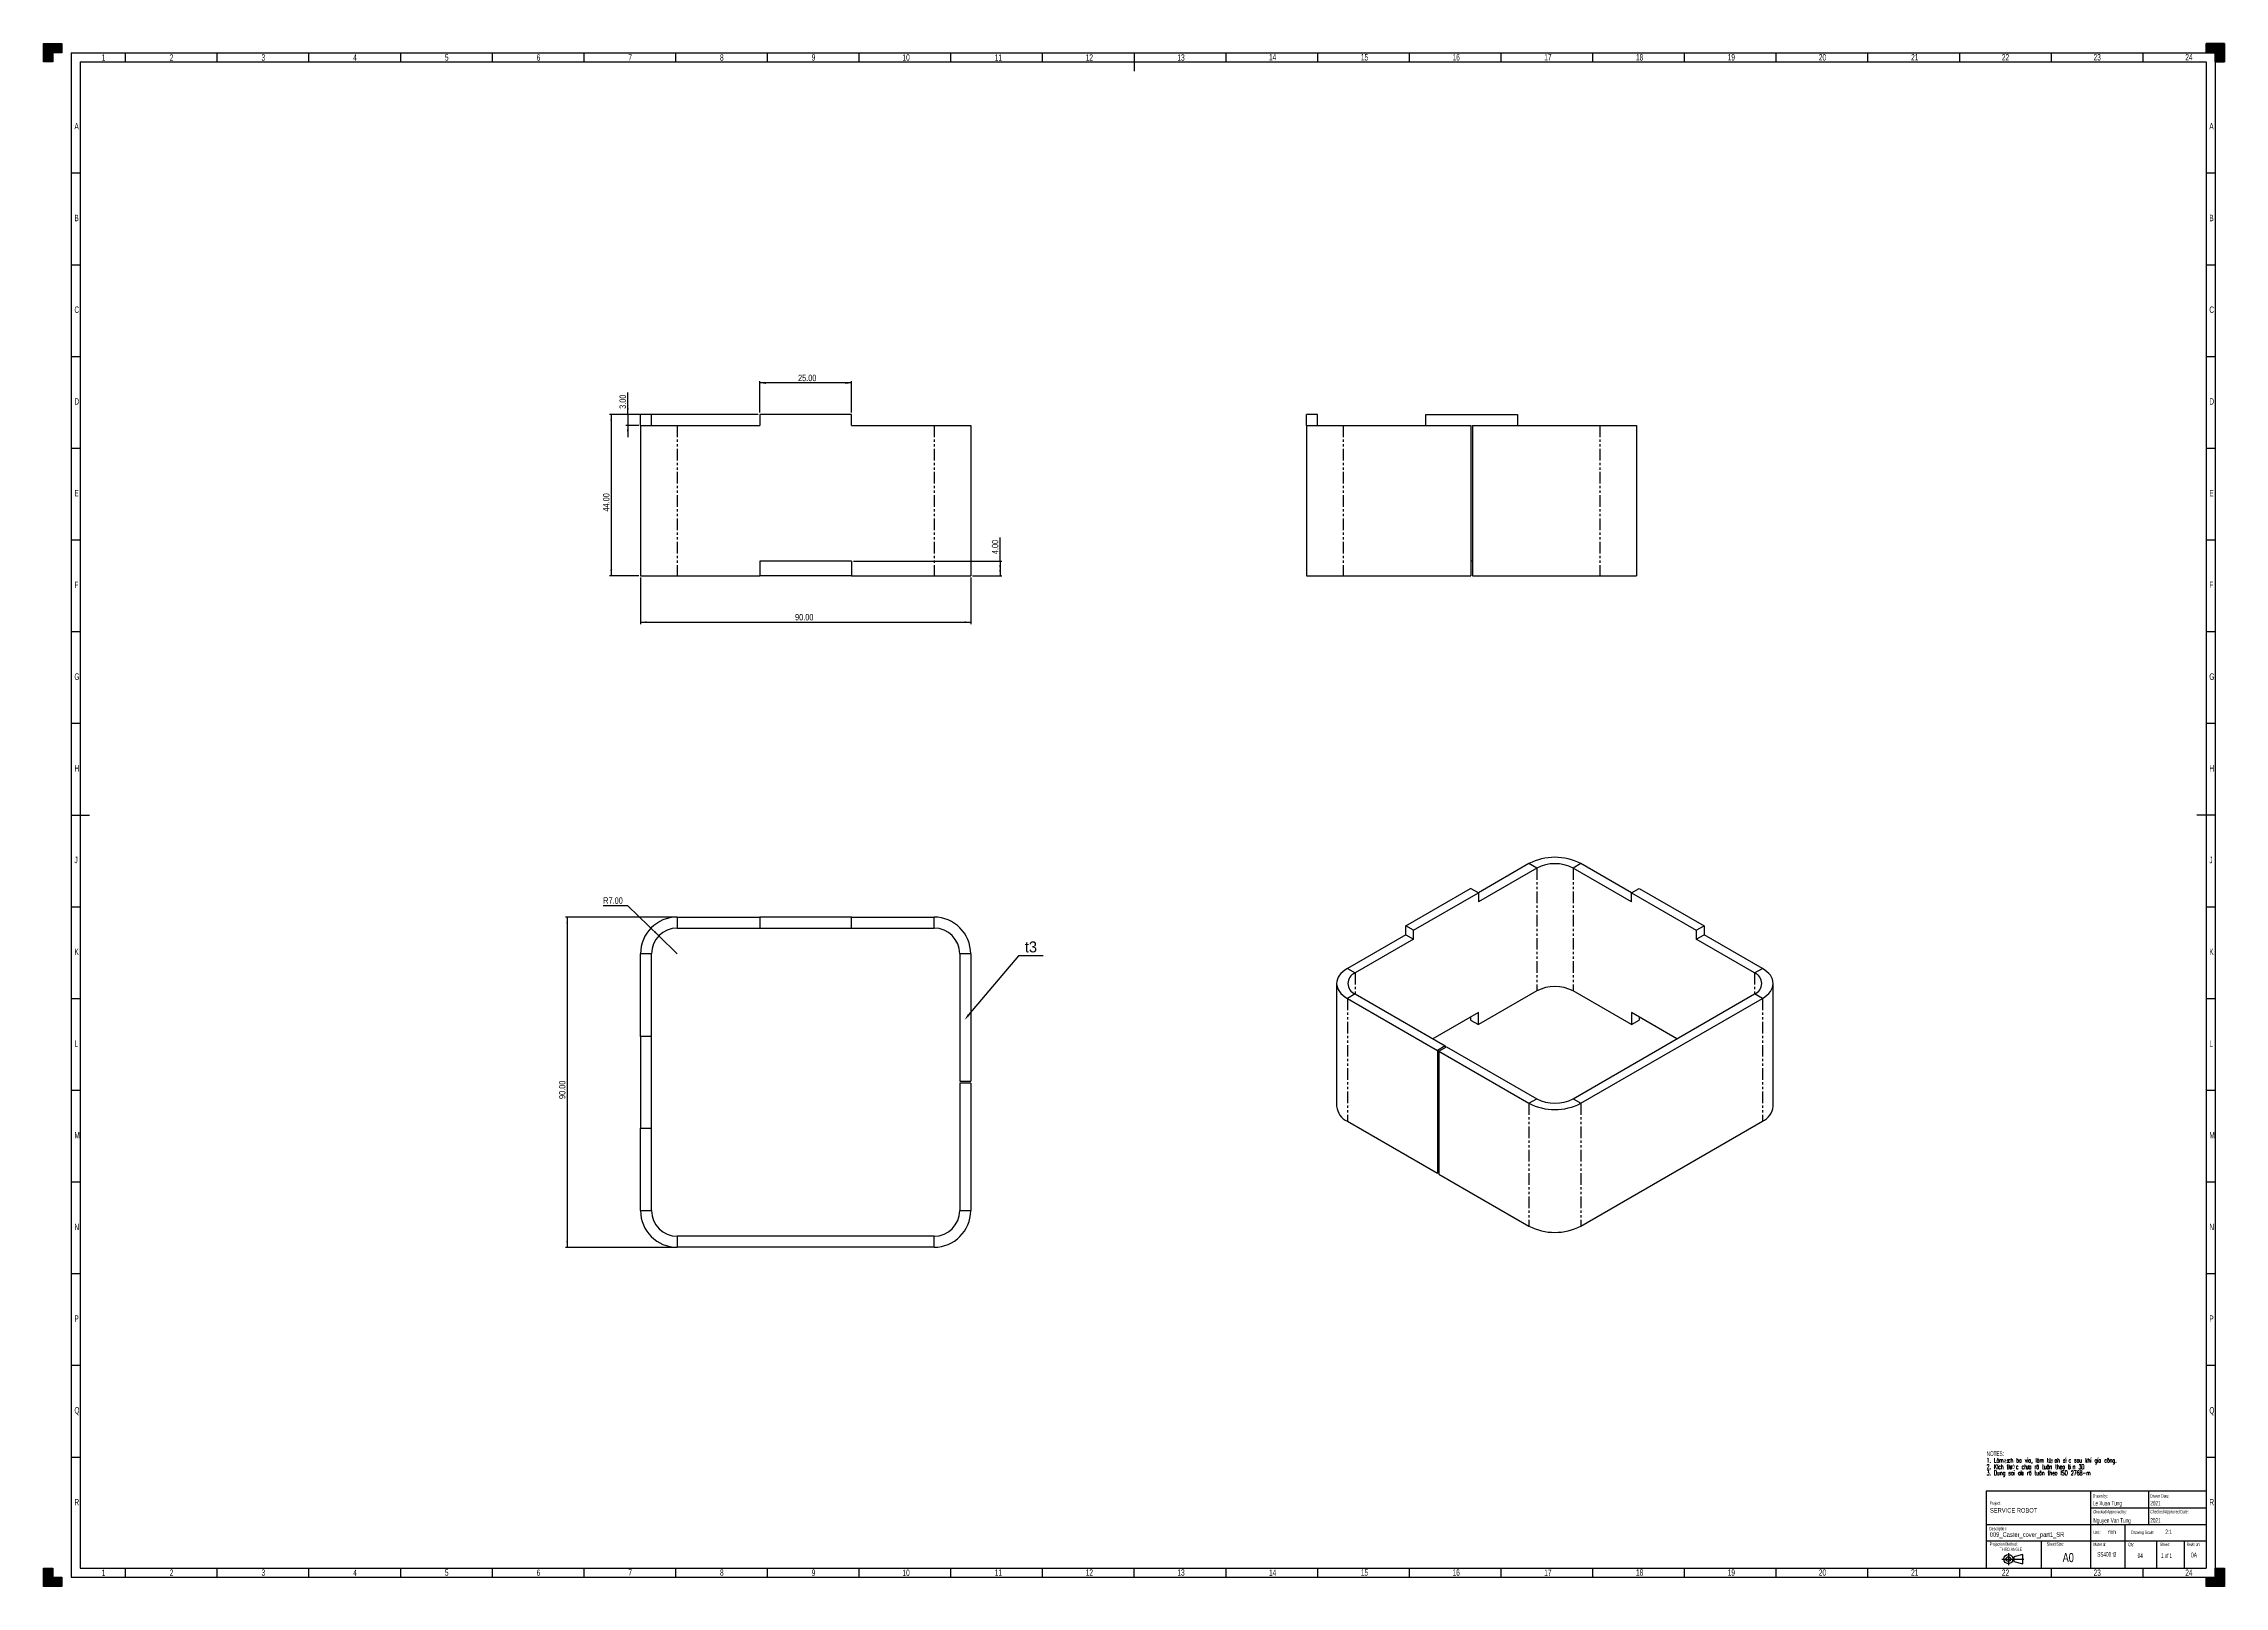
# Model space of a CAD drawing. Extents: x 0 to 1189, y 0 to 841.
import ezdxf

# ---------------------------------------------------------------- set-up
doc = ezdxf.new("R2010")
doc.units = 0
doc.linetypes.add('PHANTOM', pattern=[12.7, 6.35, -1.27, 1.27, -1.27, 1.27, -1.27])
doc.layers.get('0').update_dxf_attribs({"linetype": 'CONTINUOUS'})
for name, color, linetype in [('AM_5', 3, 'CONTINUOUS'), ('BORDER', 7, 'CONTINUOUS'), ('TRIM', 7, 'CONTINUOUS')]:
    doc.layers.add(name, color=color, linetype=linetype)
doc.styles.add('MtXpl_MS_PGothic', font='txt')
doc.styles.add('SLDTEXTSTYLE0', font='TXT', dxfattribs={"width": 0.605})
doc.styles.add('SLDTEXTSTYLE1', font='TXT', dxfattribs={"width": 0.57})
doc.styles.add('SLDTEXTSTYLE2', font='TXT', dxfattribs={"width": 0.75})
doc.styles.add('SLDTEXTSTYLE3', font='TXT', dxfattribs={"width": 0.605, "bigfont": 'bigfont'})
doc.dimstyles.get("Standard").update_dxf_attribs({"dimtxt": 2.5, "dimasz": 2.5, "dimexe": 1.25, "dimexo": 0.625, "dimtad": 1, "dimcen": 2.5, "dimazin": 3, "dimtfac": 1, "dimtmove": 0, "dimatfit": 3})

msp = doc.modelspace()

# ---------------------------------------------------------------- blocks, each defined once
blk = doc.blocks.new('*U13')
at = {"layer": 'TRIM', "linetype": 'CONTINUOUS'}
for p, q in [((0, 5), (0, 10)), ((0, 0), (0, 5)), ((5, 10), (5, 5)), ((10, 5), (10, 0))]:
    blk.add_line(p, q, dxfattribs=at)
at = {"layer": 'TRIM', "linetype": 'CONTINUOUS', "extrusion": (0, 0, -1)}
for points in [[(0, 10), (-5, 5), (0, 5)], [(0, 10), (-5, 10), (-5, 5)], [(0, 5), (-10, 0), (0, 0)], [(0, 5), (-10, 5), (-10, 0)]]:
    blk.add_solid(points, dxfattribs=at)
blk = doc.blocks.new('*U14')
at = {"layer": 'TRIM', "linetype": 'CONTINUOUS'}
for p, q in [((0, 836), (0, 841)), ((0, 831), (0, 836)), ((5, 836), (5, 831)), ((10, 841), (10, 836))]:
    blk.add_line(p, q, dxfattribs=at)
at = {"layer": 'TRIM', "linetype": 'CONTINUOUS', "extrusion": (0, 0, -1)}
for points in [[(0, 841), (-10, 836), (0, 836)], [(0, 841), (-10, 841), (-10, 836)], [(0, 836), (-5, 831), (0, 831)], [(0, 836), (-5, 836), (-5, 831)]]:
    blk.add_solid(points, dxfattribs=at)
blk = doc.blocks.new('*U15')
at = {"layer": 'TRIM', "linetype": 'CONTINUOUS'}
for p, q in [((1179, 836), (1179, 841)), ((1184, 831), (1184, 836)), ((1189, 841), (1189, 836)), ((1189, 836), (1189, 831))]:
    blk.add_line(p, q, dxfattribs=at)
at = {"layer": 'TRIM', "linetype": 'CONTINUOUS', "extrusion": (0, 0, -1)}
for points in [[(-1179, 841), (-1189, 836), (-1179, 836)], [(-1179, 841), (-1189, 841), (-1189, 836)], [(-1184, 836), (-1189, 831), (-1184, 831)], [(-1184, 836), (-1189, 836), (-1189, 831)]]:
    blk.add_solid(points, dxfattribs=at)
blk = doc.blocks.new('*U16')
at = {"layer": 'TRIM', "linetype": 'CONTINUOUS'}
for p, q in [((1179, 0), (1179, 5)), ((1184, 5), (1184, 10)), ((1189, 10), (1189, 5)), ((1189, 5), (1189, 0))]:
    blk.add_line(p, q, dxfattribs=at)
at = {"layer": 'TRIM', "linetype": 'CONTINUOUS', "extrusion": (0, 0, -1)}
for points in [[(-1179, 5), (-1189, 0), (-1179, 0)], [(-1179, 5), (-1189, 5), (-1189, 0)], [(-1184, 10), (-1189, 5), (-1184, 5)], [(-1184, 10), (-1189, 10), (-1189, 5)]]:
    blk.add_solid(points, dxfattribs=at)
blk = doc.blocks.new('*U17')
at = {"layer": 'BORDER', "color": 7, "style": 'SLDTEXTSTYLE0', "width": 0.605}
blk.add_text('K', height=3.5, dxfattribs=at).set_placement((16.8, 344.2))
blk = doc.blocks.new('*U18')
at = {"layer": 'BORDER', "color": 7, "style": 'SLDTEXTSTYLE0', "width": 0.605}
blk.add_text('J', height=3.5, dxfattribs=at).set_placement((16.8, 394.2))
blk = doc.blocks.new('*U19')
at = {"layer": 'BORDER', "color": 7, "style": 'SLDTEXTSTYLE0', "width": 0.605}
blk.add_text('H', height=3.5, dxfattribs=at).set_placement((16.8, 444.2))
blk = doc.blocks.new('*U20')
at = {"layer": 'BORDER', "color": 7, "style": 'SLDTEXTSTYLE0', "width": 0.605}
blk.add_text('G', height=3.5, dxfattribs=at).set_placement((16.8, 494.2))
blk = doc.blocks.new('*U21')
at = {"layer": 'BORDER', "color": 7, "style": 'SLDTEXTSTYLE0', "width": 0.605}
blk.add_text('E', height=3.5, dxfattribs=at).set_placement((16.8, 594.2))
blk = doc.blocks.new('*U22')
at = {"layer": 'BORDER', "color": 7, "style": 'SLDTEXTSTYLE0', "width": 0.605}
blk.add_text('F', height=3.5, dxfattribs=at).set_placement((16.8, 544.2))
blk = doc.blocks.new('*U23')
at = {"layer": 'BORDER', "color": 7, "style": 'SLDTEXTSTYLE0', "width": 0.605}
blk.add_text('L', height=3.5, dxfattribs=at).set_placement((16.8, 294.2))
blk = doc.blocks.new('*U24')
at = {"layer": 'BORDER', "color": 7, "style": 'SLDTEXTSTYLE0', "width": 0.605}
blk.add_text('6', height=3.5, dxfattribs=at).set_placement((268.8, 5.7))
blk = doc.blocks.new('*U25')
at = {"layer": 'BORDER', "color": 7, "style": 'SLDTEXTSTYLE0', "width": 0.605}
blk.add_text('11', height=3.5, dxfattribs=at).set_placement((518.6, 5.8))
blk = doc.blocks.new('*U26')
at = {"layer": 'BORDER', "color": 7, "style": 'SLDTEXTSTYLE0', "width": 0.605}
blk.add_text('9', height=3.5, dxfattribs=at).set_placement((418.8, 5.7))
blk = doc.blocks.new('*U27')
at = {"layer": 'BORDER', "color": 7, "style": 'SLDTEXTSTYLE0', "width": 0.605}
blk.add_text('2', height=3.5, dxfattribs=at).set_placement((68.8, 5.7))
blk = doc.blocks.new('*U28')
at = {"layer": 'BORDER', "color": 7, "style": 'SLDTEXTSTYLE0', "width": 0.605}
blk.add_text('1', height=3.5, dxfattribs=at).set_placement((31.7, 5.7))
blk = doc.blocks.new('*U29')
at = {"layer": 'BORDER', "color": 7, "style": 'SLDTEXTSTYLE0', "width": 0.605}
blk.add_text('5', height=3.5, dxfattribs=at).set_placement((218.8, 5.8))
blk = doc.blocks.new('*U30')
at = {"layer": 'BORDER', "color": 7, "style": 'SLDTEXTSTYLE0', "width": 0.605}
blk.add_text('12', height=3.5, dxfattribs=at).set_placement((568.2, 5.8))
blk = doc.blocks.new('*U31')
at = {"layer": 'BORDER', "color": 7, "style": 'SLDTEXTSTYLE0', "width": 0.605}
blk.add_text('3', height=3.5, dxfattribs=at).set_placement((118.8, 5.8))
blk = doc.blocks.new('*U32')
at = {"layer": 'BORDER', "color": 7, "style": 'SLDTEXTSTYLE0', "width": 0.605}
blk.add_text('10', height=3.5, dxfattribs=at).set_placement((468.3, 5.7))
blk = doc.blocks.new('*U33')
at = {"layer": 'BORDER', "color": 7, "style": 'SLDTEXTSTYLE0', "width": 0.605}
blk.add_text('4', height=3.5, dxfattribs=at).set_placement((168.8, 5.7))
blk = doc.blocks.new('*U34')
at = {"layer": 'BORDER', "color": 7, "style": 'SLDTEXTSTYLE0', "width": 0.605}
blk.add_text('7', height=3.5, dxfattribs=at).set_placement((318.8, 5.8))
blk = doc.blocks.new('*U35')
at = {"layer": 'BORDER', "color": 7, "style": 'SLDTEXTSTYLE0', "width": 0.605}
blk.add_text('8', height=3.5, dxfattribs=at).set_placement((368.8, 5.8))
blk = doc.blocks.new('*U36')
at = {"layer": 'BORDER', "color": 7, "style": 'SLDTEXTSTYLE0', "width": 0.605}
blk.add_text('D', height=3.5, dxfattribs=at).set_placement((16.8, 644.2))
blk = doc.blocks.new('*U37')
at = {"layer": 'BORDER', "color": 7, "style": 'SLDTEXTSTYLE0', "width": 0.605}
blk.add_text('B', height=3.5, dxfattribs=at).set_placement((16.8, 744.2))
blk = doc.blocks.new('*U38')
at = {"layer": 'BORDER', "color": 7, "style": 'SLDTEXTSTYLE0', "width": 0.605}
blk.add_text('C', height=3.5, dxfattribs=at).set_placement((16.8, 694.2))
blk = doc.blocks.new('*U39')
at = {"layer": 'BORDER', "color": 7, "style": 'SLDTEXTSTYLE0', "width": 0.605}
blk.add_text('A', height=3.5, dxfattribs=at).set_placement((16.8, 794.2))
blk = doc.blocks.new('*U40')
at = {"layer": 'BORDER', "color": 7, "style": 'SLDTEXTSTYLE0', "width": 0.605}
blk.add_text('14', height=3.5, dxfattribs=at).set_placement((668.1, 5.7))
blk = doc.blocks.new('*U41')
at = {"layer": 'BORDER', "color": 7, "style": 'SLDTEXTSTYLE0', "width": 0.605}
blk.add_text('15', height=3.5, dxfattribs=at).set_placement((718.2, 5.8))
blk = doc.blocks.new('*U42')
at = {"layer": 'BORDER', "color": 7, "style": 'SLDTEXTSTYLE0', "width": 0.605}
blk.add_text('13', height=3.5, dxfattribs=at).set_placement((618.2, 5.8))
blk = doc.blocks.new('*U43')
at = {"layer": 'BORDER', "color": 7, "style": 'SLDTEXTSTYLE0', "width": 0.605}
blk.add_text('16', height=3.5, dxfattribs=at).set_placement((768.2, 5.8))
blk = doc.blocks.new('*U44')
at = {"layer": 'BORDER', "color": 7, "style": 'SLDTEXTSTYLE0', "width": 0.605}
blk.add_text('19', height=3.5, dxfattribs=at).set_placement((918.2, 5.8))
blk = doc.blocks.new('*U45')
at = {"layer": 'BORDER', "color": 7, "style": 'SLDTEXTSTYLE0', "width": 0.605}
blk.add_text('18', height=3.5, dxfattribs=at).set_placement((868.2, 5.8))
blk = doc.blocks.new('*U46')
at = {"layer": 'BORDER', "color": 7, "style": 'SLDTEXTSTYLE0', "width": 0.605}
blk.add_text('17', height=3.5, dxfattribs=at).set_placement((818.2, 5.7))
blk = doc.blocks.new('*U47')
at = {"layer": 'BORDER', "color": 7, "style": 'SLDTEXTSTYLE0', "width": 0.605}
blk.add_text('22', height=3.5, dxfattribs=at).set_placement((1067.7, 5.7))
blk = doc.blocks.new('*U48')
at = {"layer": 'BORDER', "color": 7, "style": 'SLDTEXTSTYLE0', "width": 0.605}
blk.add_text('21', height=3.5, dxfattribs=at).set_placement((1018.2, 5.8))
blk = doc.blocks.new('*U49')
at = {"layer": 'BORDER', "color": 7, "style": 'SLDTEXTSTYLE0', "width": 0.605}
blk.add_text('20', height=3.5, dxfattribs=at).set_placement((967.9, 5.8))
blk = doc.blocks.new('*U50')
at = {"layer": 'BORDER', "color": 7, "style": 'SLDTEXTSTYLE0', "width": 0.605}
blk.add_text('23', height=3.5, dxfattribs=at).set_placement((1117.7, 5.7))
blk = doc.blocks.new('*U51')
at = {"layer": 'BORDER', "color": 7, "style": 'SLDTEXTSTYLE0', "width": 0.605}
blk.add_text('24', height=3.5, dxfattribs=at).set_placement((1167.7, 5.7))
blk = doc.blocks.new('*U52')
at = {"layer": 'BORDER', "color": 7, "style": 'SLDTEXTSTYLE0', "width": 0.605}
blk.add_text('Q', height=3.5, dxfattribs=at).set_placement((16.8, 94.2))
blk = doc.blocks.new('*U53')
at = {"layer": 'BORDER', "color": 7, "style": 'SLDTEXTSTYLE0', "width": 0.605}
blk.add_text('P', height=3.5, dxfattribs=at).set_placement((16.8, 144.2))
blk = doc.blocks.new('*U54')
at = {"layer": 'BORDER', "color": 7, "style": 'SLDTEXTSTYLE0', "width": 0.605}
blk.add_text('N', height=3.5, dxfattribs=at).set_placement((16.8, 194.2))
blk = doc.blocks.new('*U55')
at = {"layer": 'BORDER', "color": 7, "style": 'SLDTEXTSTYLE0', "width": 0.605}
blk.add_text('M', height=3.5, dxfattribs=at).set_placement((16.8, 244.2))
blk = doc.blocks.new('*U56')
at = {"layer": 'BORDER', "color": 7, "style": 'SLDTEXTSTYLE0', "width": 0.605}
blk.add_text('R', height=3.5, dxfattribs=at).set_placement((16.8, 44.2))
blk = doc.blocks.new('*U57')
at = {"layer": 'BORDER', "color": 7, "style": 'SLDTEXTSTYLE0', "width": 0.605}
blk.add_text('18', height=3.5, dxfattribs=at).set_placement((868.2, 831.8))
blk = doc.blocks.new('*U58')
at = {"layer": 'BORDER', "color": 7, "style": 'SLDTEXTSTYLE0', "width": 0.605}
blk.add_text('24', height=3.5, dxfattribs=at).set_placement((1167.7, 831.8))
blk = doc.blocks.new('*U59')
at = {"layer": 'BORDER', "color": 7, "style": 'SLDTEXTSTYLE0', "width": 0.605}
blk.add_text('23', height=3.5, dxfattribs=at).set_placement((1117.7, 831.8))
blk = doc.blocks.new('*U60')
at = {"layer": 'BORDER', "color": 7, "style": 'SLDTEXTSTYLE0', "width": 0.605}
blk.add_text('20', height=3.5, dxfattribs=at).set_placement((967.9, 831.8))
blk = doc.blocks.new('*U61')
at = {"layer": 'BORDER', "color": 7, "style": 'SLDTEXTSTYLE0', "width": 0.605}
blk.add_text('21', height=3.5, dxfattribs=at).set_placement((1018.2, 831.8))
blk = doc.blocks.new('*U62')
at = {"layer": 'BORDER', "color": 7, "style": 'SLDTEXTSTYLE0', "width": 0.605}
blk.add_text('22', height=3.5, dxfattribs=at).set_placement((1067.7, 831.8))
blk = doc.blocks.new('*U63')
at = {"layer": 'BORDER', "color": 7, "style": 'SLDTEXTSTYLE0', "width": 0.605}
blk.add_text('19', height=3.5, dxfattribs=at).set_placement((918.2, 831.8))
blk = doc.blocks.new('*U64')
at = {"layer": 'BORDER', "color": 7, "style": 'SLDTEXTSTYLE0', "width": 0.605}
blk.add_text('2', height=3.5, dxfattribs=at).set_placement((68.8, 831.7))
blk = doc.blocks.new('*U65')
at = {"layer": 'BORDER', "color": 7, "style": 'SLDTEXTSTYLE0', "width": 0.605}
blk.add_text('1', height=3.5, dxfattribs=at).set_placement((31.7, 831.7))
blk = doc.blocks.new('*U66')
at = {"layer": 'BORDER', "color": 7, "style": 'SLDTEXTSTYLE0', "width": 0.605}
blk.add_text('3', height=3.5, dxfattribs=at).set_placement((118.8, 831.7))
blk = doc.blocks.new('*U67')
at = {"layer": 'BORDER', "color": 7, "style": 'SLDTEXTSTYLE0', "width": 0.605}
blk.add_text('6', height=3.5, dxfattribs=at).set_placement((268.8, 831.7))
blk = doc.blocks.new('*U68')
at = {"layer": 'BORDER', "color": 7, "style": 'SLDTEXTSTYLE0', "width": 0.605}
blk.add_text('5', height=3.5, dxfattribs=at).set_placement((218.8, 831.7))
blk = doc.blocks.new('*U69')
at = {"layer": 'BORDER', "color": 7, "style": 'SLDTEXTSTYLE0', "width": 0.605}
blk.add_text('4', height=3.5, dxfattribs=at).set_placement((168.8, 831.7))
blk = doc.blocks.new('*U70')
at = {"layer": 'BORDER', "color": 7, "style": 'SLDTEXTSTYLE0', "width": 0.605}
blk.add_text('7', height=3.5, dxfattribs=at).set_placement((318.8, 831.7))
blk = doc.blocks.new('*U71')
at = {"layer": 'BORDER', "color": 7, "style": 'SLDTEXTSTYLE0', "width": 0.605}
blk.add_text('11', height=3.5, dxfattribs=at).set_placement((518.6, 831.7))
blk = doc.blocks.new('*U72')
at = {"layer": 'BORDER', "color": 7, "style": 'SLDTEXTSTYLE0', "width": 0.605}
blk.add_text('10', height=3.5, dxfattribs=at).set_placement((468.3, 831.7))
blk = doc.blocks.new('*U73')
at = {"layer": 'BORDER', "color": 7, "style": 'SLDTEXTSTYLE0', "width": 0.605}
blk.add_text('9', height=3.5, dxfattribs=at).set_placement((418.8, 831.7))
blk = doc.blocks.new('*U74')
at = {"layer": 'BORDER', "color": 7, "style": 'SLDTEXTSTYLE0', "width": 0.605}
blk.add_text('8', height=3.5, dxfattribs=at).set_placement((368.8, 831.7))
blk = doc.blocks.new('*U75')
at = {"layer": 'BORDER', "color": 7, "style": 'SLDTEXTSTYLE0', "width": 0.605}
blk.add_text('12', height=3.5, dxfattribs=at).set_placement((568.2, 831.7))
blk = doc.blocks.new('*U76')
at = {"layer": 'BORDER', "color": 7, "style": 'SLDTEXTSTYLE0', "width": 0.605}
blk.add_text('17', height=3.5, dxfattribs=at).set_placement((818.2, 831.8))
blk = doc.blocks.new('*U77')
at = {"layer": 'BORDER', "color": 7, "style": 'SLDTEXTSTYLE0', "width": 0.605}
blk.add_text('16', height=3.5, dxfattribs=at).set_placement((768.2, 831.8))
blk = doc.blocks.new('*U78')
at = {"layer": 'BORDER', "color": 7, "style": 'SLDTEXTSTYLE0', "width": 0.605}
blk.add_text('15', height=3.5, dxfattribs=at).set_placement((718.2, 831.8))
blk = doc.blocks.new('*U79')
at = {"layer": 'BORDER', "color": 7, "style": 'SLDTEXTSTYLE0', "width": 0.605}
blk.add_text('14', height=3.5, dxfattribs=at).set_placement((668.1, 831.8))
blk = doc.blocks.new('*U80')
at = {"layer": 'BORDER', "color": 7, "style": 'SLDTEXTSTYLE0', "width": 0.605}
blk.add_text('13', height=3.5, dxfattribs=at).set_placement((618.2, 831.7))
blk = doc.blocks.new('*U81')
at = {"layer": 'BORDER', "color": 7, "style": 'SLDTEXTSTYLE0', "width": 0.605}
blk.add_text('A', height=3.5, dxfattribs=at).set_placement((1180.8, 794.2))
blk = doc.blocks.new('*U82')
at = {"layer": 'BORDER', "color": 7, "style": 'SLDTEXTSTYLE0', "width": 0.605}
blk.add_text('F', height=3.5, dxfattribs=at).set_placement((1180.8, 544.2))
blk = doc.blocks.new('*U83')
at = {"layer": 'BORDER', "color": 7, "style": 'SLDTEXTSTYLE0', "width": 0.605}
blk.add_text('E', height=3.5, dxfattribs=at).set_placement((1180.8, 594.2))
blk = doc.blocks.new('*U84')
at = {"layer": 'BORDER', "color": 7, "style": 'SLDTEXTSTYLE0', "width": 0.605}
blk.add_text('D', height=3.5, dxfattribs=at).set_placement((1180.8, 644.2))
blk = doc.blocks.new('*U85')
at = {"layer": 'BORDER', "color": 7, "style": 'SLDTEXTSTYLE0', "width": 0.605}
blk.add_text('C', height=3.5, dxfattribs=at).set_placement((1180.8, 694.2))
blk = doc.blocks.new('*U86')
at = {"layer": 'BORDER', "color": 7, "style": 'SLDTEXTSTYLE0', "width": 0.605}
blk.add_text('B', height=3.5, dxfattribs=at).set_placement((1180.8, 744.2))
blk = doc.blocks.new('*U87')
at = {"layer": 'BORDER', "color": 7, "style": 'SLDTEXTSTYLE0', "width": 0.605}
blk.add_text('G', height=3.5, dxfattribs=at).set_placement((1180.8, 494.2))
blk = doc.blocks.new('*U88')
at = {"layer": 'BORDER', "color": 7, "style": 'SLDTEXTSTYLE0', "width": 0.605}
blk.add_text('H', height=3.5, dxfattribs=at).set_placement((1180.8, 444.2))
blk = doc.blocks.new('*U89')
at = {"layer": 'BORDER', "color": 7, "style": 'SLDTEXTSTYLE0', "width": 0.605}
blk.add_text('J', height=3.5, dxfattribs=at).set_placement((1180.8, 394.2))
blk = doc.blocks.new('*U90')
at = {"layer": 'BORDER', "color": 7, "style": 'SLDTEXTSTYLE0', "width": 0.605}
blk.add_text('K', height=3.5, dxfattribs=at).set_placement((1180.8, 344.2))
blk = doc.blocks.new('*U91')
at = {"layer": 'BORDER', "color": 7, "style": 'SLDTEXTSTYLE0', "width": 0.605}
blk.add_text('L', height=3.5, dxfattribs=at).set_placement((1180.8, 294.2))
blk = doc.blocks.new('*U92')
at = {"layer": 'BORDER', "color": 7, "style": 'SLDTEXTSTYLE0', "width": 0.605}
blk.add_text('M', height=3.5, dxfattribs=at).set_placement((1180.8, 244.2))
blk = doc.blocks.new('*U93')
at = {"layer": 'BORDER', "color": 7, "style": 'SLDTEXTSTYLE0', "width": 0.605}
blk.add_text('P', height=3.5, dxfattribs=at).set_placement((1180.8, 144.2))
blk = doc.blocks.new('*U94')
at = {"layer": 'BORDER', "color": 7, "style": 'SLDTEXTSTYLE0', "width": 0.605}
blk.add_text('Q', height=3.5, dxfattribs=at).set_placement((1180.8, 94.2))
blk = doc.blocks.new('*U95')
at = {"layer": 'BORDER', "color": 7, "style": 'SLDTEXTSTYLE0', "width": 0.605}
blk.add_text('R', height=3.5, dxfattribs=at).set_placement((1180.8, 44.2))
blk = doc.blocks.new('*U96')
at = {"layer": 'BORDER', "color": 7, "style": 'SLDTEXTSTYLE0', "width": 0.605}
blk.add_text('N', height=3.5, dxfattribs=at).set_placement((1180.8, 194.2))
blk = doc.blocks.new('*U97')
at = {"layer": 'BORDER', "style": 'SLDTEXTSTYLE0', "width": 0.605}
blk.add_text('Sheet:', height=1.8, dxfattribs=at).set_placement((1153.9, 22))
blk = doc.blocks.new('*U98')
at = {"layer": 'BORDER', "style": 'SLDTEXTSTYLE0', "width": 0.605}
blk.add_text('Revision:', height=1.8, dxfattribs=at).set_placement((1168.4, 22))
blk = doc.blocks.new('*U99')
at = {"layer": 'BORDER', "style": 'SLDTEXTSTYLE0', "width": 0.605}
blk.add_text('Material:', height=1.8, dxfattribs=at).set_placement((1117.6, 22))
blk = doc.blocks.new('*U100')
at = {"layer": 'BORDER', "style": 'SLDTEXTSTYLE1', "width": 0.57}
blk.add_text('1 of 1', height=2.5, dxfattribs=at).set_placement((1154.5, 15.5))
blk = doc.blocks.new('*U101')
at = {"layer": 'BORDER', "style": 'SLDTEXTSTYLE0', "width": 0.605}
blk.add_text('Checked/Approved by:', height=1.8, dxfattribs=at).set_placement((1117.4, 39.8))
blk = doc.blocks.new('*U102')
at = {"layer": 'BORDER', "color": 0, "style": 'SLDTEXTSTYLE0', "width": 0.605}
blk.add_text('Projection Method:', height=1.8, dxfattribs=at).set_placement((0, 0.5))
blk = doc.blocks.new('*U103')
at = {"layer": 'BORDER', "color": 0, "style": 'SLDTEXTSTYLE0', "width": 0.605}
blk.add_text('THIRD ANGLE', height=1.8, dxfattribs=at).set_placement((5.4, -2.3))
blk = doc.blocks.new('SW_NOTE_0')
for name in ['*U102', '*U103']:
    blk.add_blockref(name, (0, 0))
blk = doc.blocks.new('*U104')
at = {"layer": 'BORDER', "style": 'SLDTEXTSTYLE0', "width": 0.605}
blk.add_text('Sheet Size:', height=1.8, dxfattribs=at).set_placement((1092.2, 22.2))
blk = doc.blocks.new('*U105')
at = {"layer": 'BORDER', "style": 'SLDTEXTSTYLE2', "width": 0.75}
blk.add_text('A0', height=5, dxfattribs=at).set_placement((1100.8, 13.2))
blk = doc.blocks.new('*U106')
at = {"layer": 'BORDER', "style": 'SLDTEXTSTYLE0', "width": 0.605}
blk.add_text('Drawn by:', height=1.8, dxfattribs=at).set_placement((1117.3, 48.4))
blk = doc.blocks.new('*U107')
at = {"layer": 'BORDER', "style": 'SLDTEXTSTYLE0', "width": 0.605}
blk.add_text('Drawn Date:', height=1.852, dxfattribs=at).set_placement((1148.6, 48.4))
blk = doc.blocks.new('*U108')
at = {"layer": 'BORDER', "style": 'SLDTEXTSTYLE0', "width": 0.605}
blk.add_text('Checked/Approved Date:', height=1.852, dxfattribs=at).set_placement((1148.6, 39.8))
blk = doc.blocks.new('*U109')
at = {"layer": 'BORDER', "style": 'SLDTEXTSTYLE0', "width": 0.605}
blk.add_text('Drawing Scale:', height=1.852, dxfattribs=at).set_placement((1138.2, 28.5))
blk = doc.blocks.new('*U110')
at = {"layer": 'BORDER', "style": 'SLDTEXTSTYLE0', "width": 0.605}
blk.add_text('Le Xuan Tung', height=2.5, dxfattribs=at).set_placement((1117.3, 44.1))
blk = doc.blocks.new('*U111')
at = {"layer": 'BORDER', "style": 'SLDTEXTSTYLE0', "width": 0.605}
blk.add_text('2021', height=2.5, dxfattribs=at).set_placement((1148.6, 44.1))
blk = doc.blocks.new('*U112')
at = {"layer": 'BORDER', "style": 'SLDTEXTSTYLE0', "width": 0.605}
blk.add_text('Nguyen Van Tung', height=2.5, dxfattribs=at).set_placement((1117.6, 34.7))
blk = doc.blocks.new('*U113')
at = {"layer": 'BORDER', "style": 'SLDTEXTSTYLE0', "width": 0.605}
blk.add_text('2021', height=2.5, dxfattribs=at).set_placement((1148.6, 34.7))
blk = doc.blocks.new('*U114')
at = {"layer": 'BORDER', "style": 'SLDTEXTSTYLE0', "width": 0.605}
blk.add_text('0A', height=2.65, dxfattribs=at).set_placement((1170.8, 15.8))
blk = doc.blocks.new('*U115')
at = {"layer": 'BORDER', "style": 'SLDTEXTSTYLE0', "width": 0.605}
blk.add_text('2:1', height=2.5, dxfattribs=at).set_placement((1156.8, 28.5))
blk = doc.blocks.new('*U116')
at = {"layer": 'BORDER', "style": 'SLDTEXTSTYLE0', "width": 0.605}
blk.add_text('Qty:', height=1.8, dxfattribs=at).set_placement((1136.5, 22))
blk = doc.blocks.new('*U117')
at = {"layer": 'BORDER', "style": 'SLDTEXTSTYLE0', "width": 0.605}
blk.add_text('04', height=2.5, dxfattribs=at).set_placement((1141.7, 15.5))
blk = doc.blocks.new('*U118')
at = {"layer": 'BORDER', "style": 'SLDTEXTSTYLE0', "width": 0.605}
blk.add_text('SS400 t3', height=2.5, dxfattribs=at).set_placement((1119.7, 16.2))
blk = doc.blocks.new('*U119')
at = {"layer": 'BORDER', "style": 'SLDTEXTSTYLE0', "width": 0.605}
blk.add_text('mm', height=2.5, dxfattribs=at).set_placement((1125.6, 28.5))
blk = doc.blocks.new('*U120')
at = {"layer": 'BORDER', "style": 'SLDTEXTSTYLE0', "width": 0.605}
blk.add_text('Unit:', height=1.85, dxfattribs=at).set_placement((1117.6, 28.5))
blk = doc.blocks.new('*U121')
at = {"layer": 'BORDER', "style": 'SLDTEXTSTYLE2', "width": 0.75}
blk.add_text('009_Caster_cover_part1_SR', height=2.5, dxfattribs=at).set_placement((1061.1, 27))
blk = doc.blocks.new('*U122')
at = {"layer": 'BORDER', "style": 'SLDTEXTSTYLE0', "width": 0.605}
blk.add_text('Description:', height=1.8, dxfattribs=at).set_placement((1060.9, 30.6))
blk = doc.blocks.new('*U123')
at = {"layer": 'BORDER', "style": 'SLDTEXTSTYLE2', "width": 0.75}
blk.add_text('SERVICE ROBOT', height=2.5, dxfattribs=at).set_placement((1061.2, 40.2))
blk = doc.blocks.new('*U124')
at = {"layer": 'BORDER', "style": 'SLDTEXTSTYLE0', "width": 0.605}
blk.add_text('Project:', height=1.8, dxfattribs=at).set_placement((1061, 44.5))
blk = doc.blocks.new('*U125')
at = {"layer": 'BORDER', "color": 0, "style": 'SLDTEXTSTYLE0', "width": 0.605}
blk.add_text('NOTES:', height=2.5, dxfattribs=at).set_placement((0, 0.7))
blk = doc.blocks.new('*U126')
at = {"layer": 'BORDER', "color": 0, "width": 0.605}
for s, style, p in [('ắ', 'MtXpl_MS_PGothic', (42.4, -2.9)), ('1. Làm s', 'SLDTEXTSTYLE3', (0, -2.9)), ('ạ', 'MtXpl_MS_PGothic', (9.4, -2.9)), ('ch ba via, làm tù c', 'SLDTEXTSTYLE3', (11.6, -2.9)), ('ạ', 'MtXpl_MS_PGothic', (34.8, -2.9)), ('nh s', 'SLDTEXTSTYLE3', (37, -2.9)), ('c sau khi gia công.', 'SLDTEXTSTYLE3', (44.6, -2.9))]:
    blk.add_text(s, height=2.5, dxfattribs=dict(at, style=style)).set_placement(p)
blk = doc.blocks.new('*U127')
at = {"layer": 'BORDER', "color": 0, "width": 0.605}
for s, style, p in [('2. Kích th', 'SLDTEXTSTYLE3', (0, -6.4)), ('ư', 'SLDTEXTSTYLE3', (12.4, -6.4)), ('ớ', 'MtXpl_MS_PGothic', (13.8, -6.4)), ('c ch', 'SLDTEXTSTYLE3', (16, -6.4)), ('ư', 'SLDTEXTSTYLE3', (21.5, -6.4)), ('a rõ tuân theo b', 'SLDTEXTSTYLE3', (22.9, -6.4)), ('ả', 'MtXpl_MS_PGothic', (44.7, -6.4)), ('n 3D', 'SLDTEXTSTYLE3', (46.9, -6.4))]:
    blk.add_text(s, height=2.5, dxfattribs=dict(at, style=style)).set_placement(p)
blk = doc.blocks.new('*U128')
at = {"layer": 'BORDER', "color": 0, "style": 'SLDTEXTSTYLE3', "width": 0.605}
for s, p in [('3. Dung sai ch', (0, -9.8)), ('ư', (17.3, -9.8)), ('a rõ tuân theo ISO 2768-m', (18.8, -9.8))]:
    blk.add_text(s, height=2.5, dxfattribs=at).set_placement(p)
blk = doc.blocks.new('SW_NOTE_1')
for name in ['*U125', '*U126', '*U127', '*U128']:
    blk.add_blockref(name, (0, 0))
blk = doc.blocks.new('*U129')
at = {"layer": 'BORDER', "style": 'SLDTEXTSTYLE2', "width": 0.75}
blk.add_text('44.00', height=3.5, rotation=90, dxfattribs=at).set_placement((308.5, 585.9))
blk = doc.blocks.new('_D')
at = {"layer": 'BORDER'}
for p, q in [((389.5, 638.9), (308.5, 638.9)), ((309.5, 638.9), (309.5, 550.9)), ((324.5, 550.9), (308.5, 550.9))]:
    blk.add_line(p, q, dxfattribs=at)
for points in [[(309.5, 638.9), (309, 635.6), (310, 635.6)], [(309.5, 550.9), (310, 554.2), (309, 554.2)]]:
    blk.add_solid(points, dxfattribs=at)
blk.add_blockref('*U129', (0, 0))
blk = doc.blocks.new('*U130')
at = {"layer": 'BORDER', "style": 'SLDTEXTSTYLE2', "width": 0.75}
blk.add_text('90.00', height=3.5, dxfattribs=at).set_placement((409.7, 526.6))
blk = doc.blocks.new('_D_1')
at = {"layer": 'BORDER'}
for p, q in [((325.5, 549.9), (325.5, 524.6)), ((505.5, 549.9), (505.5, 524.6)), ((325.5, 525.6), (505.5, 525.6))]:
    blk.add_line(p, q, dxfattribs=at)
for points in [[(325.5, 525.6), (328.8, 525.1), (328.8, 526.1)], [(505.5, 525.6), (502.2, 526.1), (502.2, 525.1)]]:
    blk.add_solid(points, dxfattribs=at)
blk.add_blockref('*U130', (0, 0))
blk = doc.blocks.new('*U131')
at = {"layer": 'BORDER', "style": 'SLDTEXTSTYLE2', "width": 0.75}
blk.add_text('25.00', height=3.5, dxfattribs=at).set_placement((411.3, 657))
blk = doc.blocks.new('_D_2')
at = {"layer": 'BORDER'}
for p, q in [((390.5, 639.9), (390.5, 657)), ((440.5, 656), (390.5, 656)), ((440.5, 639.9), (440.5, 657))]:
    blk.add_line(p, q, dxfattribs=at)
for points in [[(390.5, 656), (393.8, 655.5), (393.8, 656.5)], [(440.5, 656), (437.2, 656.5), (437.2, 655.5)]]:
    blk.add_solid(points, dxfattribs=at)
blk.add_blockref('*U131', (0, 0))
blk = doc.blocks.new('*U132')
at = {"layer": 'BORDER', "style": 'SLDTEXTSTYLE2', "width": 0.75}
blk.add_text('3.00', height=3.5, rotation=90, dxfattribs=at).set_placement((317.5, 641.9))
blk = doc.blocks.new('_D_3')
at = {"layer": 'BORDER'}
for p, q in [((318.5, 638.9), (318.5, 650.9)), ((389.5, 638.9), (317.5, 638.9)), ((324.5, 632.9), (317.5, 632.9)), ((318.5, 638.9), (318.5, 632.9)), ((318.5, 632.9), (318.5, 626.5))]:
    blk.add_line(p, q, dxfattribs=at)
for points in [[(318.5, 638.9), (319, 642.2), (318, 642.2)], [(318.5, 632.9), (318, 629.6), (319, 629.6)]]:
    blk.add_solid(points, dxfattribs=at)
blk.add_blockref('*U132', (0, 0))
blk = doc.blocks.new('*U133')
at = {"layer": 'BORDER', "style": 'SLDTEXTSTYLE2', "width": 0.75}
blk.add_text('4.00', height=3.5, rotation=90, dxfattribs=at).set_placement((520.5, 562.7))
blk = doc.blocks.new('_D_4')
at = {"layer": 'BORDER'}
for p, q in [((521.5, 558.9), (521.5, 571.8)), ((441.5, 558.9), (522.5, 558.9)), ((521.5, 558.9), (521.5, 550.9)), ((506.5, 550.9), (522.5, 550.9))]:
    blk.add_line(p, q, dxfattribs=at)
for points in [[(521.5, 558.9), (521, 555.6), (522, 555.6)], [(521.5, 550.9), (522, 554.2), (521, 554.2)]]:
    blk.add_solid(points, dxfattribs=at)
blk.add_blockref('*U133', (0, 0))
blk = doc.blocks.new('*U134')
at = {"layer": 'BORDER', "style": 'SLDTEXTSTYLE2', "width": 0.75}
blk.add_text('90.00', height=3.5, rotation=90, dxfattribs=at).set_placement((284.5, 265.7))
blk = doc.blocks.new('_D_5')
at = {"layer": 'BORDER'}
for p, q in [((344.5, 364.8), (284.5, 364.8)), ((285.5, 364.8), (285.5, 184.8)), ((344.5, 184.8), (284.5, 184.8))]:
    blk.add_line(p, q, dxfattribs=at)
for points in [[(285.5, 364.8), (285, 361.5), (286, 361.5)], [(285.5, 184.8), (286, 188.1), (285, 188.1)]]:
    blk.add_solid(points, dxfattribs=at)
blk.add_blockref('*U134', (0, 0))
blk = doc.blocks.new('*U135')
at = {"layer": 'BORDER', "style": 'SLDTEXTSTYLE2', "width": 0.75}
blk.add_text('R7.00', height=3.5, dxfattribs=at).set_placement((305.1, 372.1))
blk = doc.blocks.new('_D_6')
at = {"layer": 'BORDER'}
for p, q in [((318.6, 371), (305.1, 371)), ((335.4, 354.6), (318.6, 371)), ((345.5, 344.8), (335.4, 354.6))]:
    blk.add_line(p, q, dxfattribs=at)
blk.add_solid([(335.4, 354.6), (333.4, 357.3), (332.7, 356.6)], dxfattribs=at)
blk.add_blockref('*U135', (0, 0))
blk = doc.blocks.new('*U136')
at = {"layer": 'AM_5', "color": 2}
blk.add_text('t3', height=5.95, dxfattribs=at).set_placement((535, 345.6))
blk = doc.blocks.new('*S12')
at = {"layer": 'AM_5'}
for p, q in [((531.5, 343.8), (504.3, 311.5)), ((544.9, 343.8), (531.5, 343.8))]:
    blk.add_line(p, q, dxfattribs=at)
at = {"layer": 'AM_5', "linetype": 'CONTINUOUS'}
blk.add_trace([(503.9, 311.9), (504.8, 311.1), (502.1, 308.8)], dxfattribs=at)
blk.add_blockref('*U136', (0, 0))

# ---------------------------------------------------------------- dimensions: what is measured, and where the dimension line sits
at = {"layer": 'BORDER'}
for base, p1, p2, picture, middle in [((390.465, 656.035), (440.465, 638.881), (390.465, 638.881), '_D_2', (417.119, 656.035)), ((505.465, 525.57), (325.465, 550.881), (505.465, 550.881), '_D_1', (415.473, 525.57))]:
    dim = msp.add_linear_dim(base=base, p1=p1, p2=p2, dimstyle='Standard', dxfattribs=at)
    dim.commit()
    dim.dimension.update_dxf_attribs({"geometry": picture, "text_midpoint": middle, "dimtype": 128})
for base, p1, p2, picture, middle in [((318.481, 632.881), (390.465, 638.881), (325.465, 632.881), '_D_3', (318.481, 646.38)), ((309.465, 550.881), (390.465, 638.881), (325.465, 550.881), '_D', (309.465, 591.714)), ((521.465, 550.881), (440.465, 558.881), (505.465, 550.881), '_D_4', (521.465, 567.234)), ((285.465, 184.834), (345.465, 364.834), (345.465, 184.834), '_D_5', (285.465, 271.47))]:
    dim = msp.add_linear_dim(base=base, p1=p1, p2=p2, angle=90, dimstyle='Standard', dxfattribs=at)
    dim.commit()
    dim.dimension.update_dxf_attribs({"geometry": picture, "text_midpoint": middle, "dimtype": 128})
dim = msp.add_radius_dim(center=(345.465, 344.834), mpoint=(335.449, 354.615), dimstyle='Standard', dxfattribs=at)
dim.commit()
dim.dimension.update_dxf_attribs({"geometry": '_D_6', "text_midpoint": (311.089, 373.826), "dimtype": 132})

# ---------------------------------------------------------------- linework, layer by layer
at = {"color": 7, "linetype": 'CONTINUOUS'}
for p, q in [((331.465, 638.881), (325.465, 638.881)), ((325.465, 632.881), (325.465, 638.881)), ((325.465, 632.881), (325.465, 550.881)), ((325.465, 632.881), (345.465, 632.881)), ((331.465, 632.881), (331.465, 638.881)), ((345.465, 632.881), (390.465, 632.881)), ((440.465, 638.881), (390.465, 638.881)), ((390.465, 638.881), (390.465, 632.881)), ((440.465, 632.881), (440.465, 638.881)), ((440.465, 632.881), (485.465, 632.881)), ((485.465, 632.881), (505.465, 632.881)), ((505.465, 632.881), (505.465, 550.881)), ((694.562, 638.881), (688.562, 638.881)), ((688.562, 632.881), (688.562, 638.881)), ((688.562, 632.881), (688.562, 550.881)), ((688.562, 632.881), (708.562, 632.881)), ((694.562, 632.881), (694.562, 638.881)), ((708.562, 632.881), (778.062, 632.881)), ((753.562, 632.881), (753.562, 638.881)), ((753.562, 638.881), (803.562, 638.881)), ((778.062, 632.881), (778.062, 550.881)), ((779.062, 632.881), (779.062, 550.881)), ((779.062, 632.881), (848.562, 632.881)), ((803.562, 638.881), (803.562, 632.881)), ((848.562, 632.881), (868.562, 632.881)), ((868.562, 632.881), (868.562, 550.881)), ((440.465, 558.881), (390.465, 558.881)), ((390.465, 558.881), (390.465, 550.881)), ((440.465, 558.881), (440.465, 550.881)), ((779.062, 558.881), (778.062, 558.881)), ((325.465, 550.881), (345.465, 550.881)), ((345.465, 550.881), (390.465, 550.881)), ((440.465, 550.881), (390.465, 550.881)), ((440.465, 550.881), (485.465, 550.881)), ((485.465, 550.881), (505.465, 550.881)), ((688.562, 550.881), (708.562, 550.881)), ((708.562, 550.881), (778.062, 550.881)), ((779.062, 550.881), (848.562, 550.881)), ((848.562, 550.881), (868.562, 550.881)), ((809.832, 393.993), (782.255, 378.073)), ((865.693, 378.073), (838.116, 393.993)), ((742.657, 360.113), (778.012, 380.523)), ((782.255, 378.074), (778.012, 380.523)), ((814.074, 391.544), (782.255, 373.174)), ((865.693, 373.174), (833.873, 391.544)), ((865.693, 378.074), (869.936, 380.523)), ((869.936, 380.523), (905.291, 360.113)), ((746.899, 357.663), (782.255, 378.074)), ((782.255, 378.074), (782.255, 373.174)), ((865.693, 373.174), (865.693, 378.074)), ((865.693, 378.074), (901.048, 357.663)), ((345.465, 364.834), (390.465, 364.834)), ((345.465, 358.834), (390.465, 358.834)), ((390.465, 364.834), (390.465, 358.834)), ((440.465, 364.834), (390.465, 364.834)), ((390.465, 358.834), (440.465, 358.834)), ((440.465, 364.834), (485.465, 364.834)), ((440.465, 358.834), (440.465, 364.834)), ((440.465, 358.834), (485.465, 358.834)), ((746.899, 357.663), (742.657, 360.113)), ((742.657, 355.213), (742.657, 360.113)), ((746.899, 352.764), (746.899, 357.663)), ((901.048, 357.663), (905.291, 360.113)), ((901.048, 357.663), (901.048, 352.764)), ((905.291, 360.113), (905.291, 355.213)), ((325.465, 299.834), (325.465, 344.834)), ((331.465, 299.834), (331.465, 344.834)), ((499.465, 344.834), (499.465, 275.334)), ((505.465, 344.834), (505.465, 275.334)), ((742.657, 355.213), (710.837, 336.844)), ((746.899, 352.764), (715.079, 334.395)), ((742.657, 355.213), (746.899, 352.764)), ((901.048, 352.764), (905.291, 355.213)), ((932.868, 334.395), (901.048, 352.764)), ((937.111, 336.844), (905.291, 355.213)), ((704.979, 328.68), (704.979, 261.724)), ((715.079, 322.965), (764.223, 294.595)), ((814.074, 324.587), (782.255, 306.218)), ((865.693, 306.218), (833.873, 324.587)), ((833.873, 265.817), (932.868, 322.965)), ((942.969, 261.724), (942.969, 328.68)), ((710.837, 320.516), (759.981, 292.146)), ((782.255, 312.75), (757.514, 298.468)), ((778.012, 310.301), (778.012, 308.667)), ((782.255, 306.218), (782.255, 312.75)), ((838.116, 263.368), (937.111, 320.516)), ((890.433, 298.468), (865.693, 312.75)), ((865.693, 312.75), (865.693, 306.218)), ((869.936, 310.301), (869.936, 308.667)), ((331.465, 299.834), (325.465, 299.834)), ((325.465, 299.834), (325.465, 249.834)), ((331.465, 249.834), (331.465, 299.834)), ((778.012, 308.667), (782.255, 306.218)), ((865.693, 306.218), (869.936, 308.667)), ((764.223, 294.595), (759.981, 292.146)), ((759.981, 292.146), (759.981, 225.19)), ((760.688, 291.738), (764.93, 294.187)), ((760.688, 291.738), (809.832, 263.368)), ((760.688, 291.738), (760.688, 224.781)), ((764.223, 294.595), (764.223, 293.779)), ((764.93, 294.187), (814.074, 265.817)), ((499.465, 275.334), (505.465, 275.334)), ((505.465, 274.334), (499.465, 274.334)), ((499.465, 274.334), (499.465, 204.834)), ((505.465, 274.334), (505.465, 204.834)), ((325.465, 204.834), (325.465, 249.834)), ((325.465, 249.834), (331.465, 249.834)), ((331.465, 204.834), (331.465, 249.834)), ((710.837, 253.56), (759.981, 225.19)), ((838.116, 196.411), (937.111, 253.56)), ((760.688, 225.598), (759.981, 225.19)), ((760.688, 224.781), (809.832, 196.411)), ((485.465, 190.834), (345.465, 190.834)), ((485.465, 184.834), (345.465, 184.834))]:
    msp.add_line(p, q, dxfattribs=at)
at = {"color": 8, "linetype": 'PHANTOM'}
for p, q in [((345.465, 632.881), (345.465, 550.881)), ((485.465, 632.881), (485.465, 550.881)), ((708.562, 632.881), (708.562, 550.881)), ((848.562, 632.881), (848.562, 550.881)), ((814.074, 391.544), (809.832, 393.993)), ((838.116, 393.993), (833.873, 391.544)), ((814.074, 391.544), (814.074, 324.587)), ((833.873, 391.544), (833.873, 324.587)), ((345.465, 364.834), (345.465, 358.834)), ((485.465, 358.834), (485.465, 364.834)), ((331.465, 344.834), (325.465, 344.834)), ((505.465, 344.834), (499.465, 344.834)), ((710.837, 336.844), (715.079, 334.395)), ((715.079, 334.395), (715.079, 322.965)), ((932.868, 334.395), (937.111, 336.844)), ((932.868, 334.395), (932.868, 322.965)), ((715.079, 322.965), (710.837, 320.516)), ((937.111, 320.516), (932.868, 322.965)), ((710.837, 320.516), (710.837, 253.56)), ((937.111, 320.516), (937.111, 253.56)), ((809.832, 263.368), (814.074, 265.817)), ((809.832, 263.368), (809.832, 196.411)), ((833.873, 265.817), (838.116, 263.368)), ((838.116, 263.368), (838.116, 196.411)), ((325.465, 204.834), (331.465, 204.834)), ((499.465, 204.834), (505.465, 204.834)), ((345.465, 190.834), (345.465, 184.834)), ((485.465, 184.834), (485.465, 190.834))]:
    msp.add_line(p, q, dxfattribs=at)
at = {"color": 7, "linetype": 'CONTINUOUS', "flags": 128}
for points in [[(710.837, 336.844), (709.519, 336.005), (708.349, 335.095), (707.34, 334.123), (706.501, 333.099), (705.84, 332.032), (705.363, 330.933), (705.075, 329.812), (704.979, 328.68), (705.075, 327.549), (705.363, 326.428), (705.84, 325.329), (706.501, 324.262), (707.34, 323.238), (708.349, 322.266), (709.519, 321.356), (710.837, 320.516)], [(937.111, 320.516), (938.429, 321.356), (939.598, 322.266), (940.607, 323.238), (941.446, 324.262), (942.108, 325.329), (942.584, 326.428), (942.872, 327.549), (942.969, 328.68), (942.872, 329.812), (942.584, 330.933), (942.108, 332.032), (941.446, 333.099), (940.607, 334.123), (939.598, 335.095), (938.429, 336.005), (937.111, 336.844)]]:
    msp.add_lwpolyline(points, dxfattribs=at)
at = {"color": 7, "linetype": 'CONTINUOUS'}
for centre, radius, start, end in [((823.974, 366.699), 30.74, 62.609672, 117.390328), ((823.974, 372.507), 21.457, 62.524312, 117.475688), ((345.465, 344.834), 20, 90, 180), ((345.465, 344.834), 14, 90, 180), ((485.465, 344.834), 20, 0, 90), ((485.465, 344.834), 14, 0, 90), ((717.288, 328.68), 6.127, 111.134123, 248.865877), ((930.659, 328.68), 6.127, 291.134123, 68.865877), ((823.974, 305.551), 21.457, 62.524312, 117.475688), ((714.988, 262.722), 10.059, 185.694799, 245.625342), ((823.974, 290.662), 30.74, 242.609672, 297.390328), ((823.974, 284.853), 21.457, 242.524312, 297.475688), ((932.96, 262.722), 10.059, 294.374658, 354.305201), ((345.465, 204.834), 20, 180, 270), ((345.465, 204.834), 14, 180, 270), ((485.465, 204.834), 20, 270, 0), ((485.465, 204.834), 14, 270, 0), ((823.974, 223.705), 30.74, 242.609672, 297.390328)]:
    msp.add_arc(centre, radius, start, end, dxfattribs=at)
at = {"layer": 'BORDER'}
for p, q in [((15, 836), (1184, 836)), ((15, 836), (15, 5)), ((44.5, 836), (44.5, 831)), ((94.5, 836), (94.5, 831)), ((144.5, 836), (144.5, 831)), ((194.5, 836), (194.5, 831)), ((244.5, 836), (244.5, 831)), ((294.5, 836), (294.5, 831)), ((344.5, 836), (344.5, 831)), ((394.5, 836), (394.5, 831)), ((444.5, 836), (444.5, 831)), ((494.5, 836), (494.5, 831)), ((544.5, 836), (544.5, 831)), ((594.5, 836), (594.5, 826)), ((644.5, 836), (644.5, 831)), ((694.5, 836), (694.5, 831)), ((744.5, 836), (744.5, 831)), ((794.5, 836), (794.5, 831)), ((844.5, 836), (844.5, 831)), ((894.5, 836), (894.5, 831)), ((944.5, 836), (944.5, 831)), ((994.5, 836), (994.5, 831)), ((1044.5, 836), (1044.5, 831)), ((1094.5, 836), (1094.5, 831)), ((1144.5, 836), (1144.5, 831)), ((1184, 836), (1184, 5)), ((20, 831), (1179, 831)), ((20, 831), (20, 10)), ((1179, 831), (1179, 10)), ((15, 770.5), (20, 770.5)), ((1179, 770.5), (1184, 770.5)), ((15, 720.5), (20, 720.5)), ((1179, 720.5), (1184, 720.5)), ((15, 670.5), (20, 670.5)), ((1179, 670.5), (1184, 670.5)), ((15, 620.5), (20, 620.5)), ((1179, 620.5), (1184, 620.5)), ((15, 570.5), (20, 570.5)), ((1179, 570.5), (1184, 570.5)), ((15, 520.5), (20, 520.5)), ((1179, 520.5), (1184, 520.5)), ((15, 470.5), (20, 470.5)), ((1179, 470.5), (1184, 470.5)), ((15, 420.5), (25, 420.5)), ((1184, 420.5), (1174, 420.5)), ((15, 370.5), (20, 370.5)), ((1179, 370.5), (1184, 370.5)), ((15, 320.5), (20, 320.5)), ((1179, 320.5), (1184, 320.5)), ((15, 270.5), (20, 270.5)), ((1179, 270.5), (1184, 270.5)), ((15, 220.5), (20, 220.5)), ((1179, 220.5), (1184, 220.5)), ((15, 170.5), (20, 170.5)), ((1179, 170.5), (1184, 170.5)), ((15, 120.5), (20, 120.5)), ((1179, 120.5), (1184, 120.5)), ((15, 70.5), (20, 70.5)), ((1179, 70.5), (1184, 70.5)), ((1059.036, 52), (1179.036, 52)), ((1116.054, 52), (1116.054, 10)), ((1147.57, 52), (1147.57, 33.57)), ((1179, 42.57), (1116.054, 42.57)), ((1089.036, 24.57), (1059, 24.57)), ((1116.054, 33.57), (1059.036, 33.57)), ((1116.054, 24.57), (1089.036, 24.57)), ((1089.036, 24.57), (1089.036, 10)), ((1179.086, 33.57), (1116.054, 33.57)), ((1067.715, 14.866), (1079.728, 14.866)), ((1071.256, 18.043), (1071.256, 11.589)), ((15, 5), (1184, 5)), ((20, 10), (1179, 10)), ((44.5, 10), (44.5, 5)), ((94.5, 10), (94.5, 5)), ((144.5, 10), (144.5, 5)), ((194.5, 10), (194.5, 5)), ((244.5, 10), (244.5, 5)), ((294.5, 10), (294.5, 5)), ((344.5, 10), (344.5, 5)), ((394.5, 10), (394.5, 5)), ((444.5, 10), (444.5, 5)), ((494.5, 10), (494.5, 5)), ((544.5, 10), (544.5, 5)), ((594.5, 5), (594.5, 10)), ((644.5, 10), (644.5, 5)), ((694.5, 10), (694.5, 5)), ((744.5, 10), (744.5, 5)), ((794.5, 10), (794.5, 5)), ((844.5, 10), (844.5, 5)), ((894.5, 10), (894.5, 5)), ((944.5, 10), (944.5, 5)), ((994.5, 10), (994.5, 5)), ((1044.5, 10), (1044.5, 5)), ((1094.538, 10), (1094.475, 5)), ((1144.5, 10), (1144.5, 5))]:
    msp.add_line(p, q, dxfattribs=at)
at = {"layer": 'BORDER', "linetype": 'CONTINUOUS'}
for p, q in [((1059.036, 52), (1059.036, 10)), ((1179, 24.57), (1116.054, 24.57)), ((1134.981, 10), (1134.981, 33.57)), ((1152.2, 10), (1152.2, 24.57)), ((1167.2, 10), (1167.2, 24.57)), ((1079.156, 17.366), (1074.156, 16.116)), ((1074.156, 16.116), (1074.156, 13.616)), ((1074.156, 13.616), (1079.156, 12.366)), ((1079.156, 12.366), (1079.156, 17.366))]:
    msp.add_line(p, q, dxfattribs=at)
for radius in [2.5, 1.25]:
    msp.add_circle((1071.256, 14.866), radius, dxfattribs=at)
at = {"layer": 'TRIM'}
for p, q in [((0, 841), (10, 841)), ((0, 831), (0, 841)), ((10, 836), (5, 836)), ((5, 836), (5, 831)), ((10, 841), (10, 836)), ((1179, 841), (1179, 836)), ((1189, 841), (1179, 841)), ((1179, 836), (1184, 836)), ((1184, 836), (1184, 831)), ((1189, 831), (1189, 841)), ((5, 831), (0, 831)), ((1184, 831), (1189, 831)), ((0, 0), (0, 10)), ((0, 10), (5, 10)), ((10, 0), (0, 0)), ((5, 10), (5, 5)), ((5, 5), (10, 5)), ((10, 5), (10, 0)), ((1179, 0), (1179, 5)), ((1179, 5), (1184, 5)), ((1189, 0), (1179, 0)), ((1184, 5), (1184, 10)), ((1184, 10), (1189, 10)), ((1189, 10), (1189, 0))]:
    msp.add_line(p, q, dxfattribs=at)

# ---------------------------------------------------------------- block references
for name in ['*U65', '*U64', '*U66', '*U69', '*U68', '*U67', '*U70', '*U74', '*U73', '*U72', '*U71', '*U75', '*U80', '*U79', '*U78', '*U77', '*U76', '*U57', '*U63', '*U60', '*U61', '*U62', '*U59', '*U58', '*U39', '*U81', '*U37', '*U86', '*U38', '*U85', '*U36', '*U84', '*U21', '*U83', '*U22', '*U82', '*U20', '*U87', '*U19', '*U88', '*U18', '*U89', '*U17', '*U90', '*U23', '*U91', '*U55', '*U92', '*U54', '*U96', '*U53', '*U93', '*U52', '*U94', '*U56', '*U106', '*U107', '*U95', '*U124', '*U123', '*U110', '*U101', '*U112', '*U108', '*U111', '*U113', '*U122', '*U121', '*U104', '*U99', '*U120', '*U119', '*U116', '*U109', '*U97', '*U115', '*U98', '*U105', '*U118', '*U117', '*U100', '*U114', '*U28', '*U27', '*U31', '*U33', '*U29', '*U24', '*U34', '*U35', '*U26', '*U32', '*U25', '*U30', '*U42', '*U40', '*U41', '*U43', '*U46', '*U45', '*U44', '*U49', '*U48', '*U47', '*U50', '*U51']:
    msp.add_blockref(name, (0, 0))
at = {"layer": 'AM_5'}
msp.add_blockref('*S12', (0, 0), dxfattribs=at)
at = {"layer": 'BORDER'}
for name, p in [('SW_NOTE_1', (1059.39, 70.381)), ('SW_NOTE_0', (1061.071, 21.626))]:
    msp.add_blockref(name, p, dxfattribs=at)
at = {"layer": 'TRIM', "linetype": 'CONTINUOUS'}
for name in ['*U14', '*U15', '*U13', '*U16']:
    msp.add_blockref(name, (0, 0), dxfattribs=at)

msp.set_redraw_order([(e.dxf.handle, doc.entitydb.next_handle()) for e in msp.query("TEXT MTEXT ATTDEF DIMENSION ARC_DIMENSION")])  # texts and dimensions are drawn at this point

doc.saveas('drawing.dxf')
